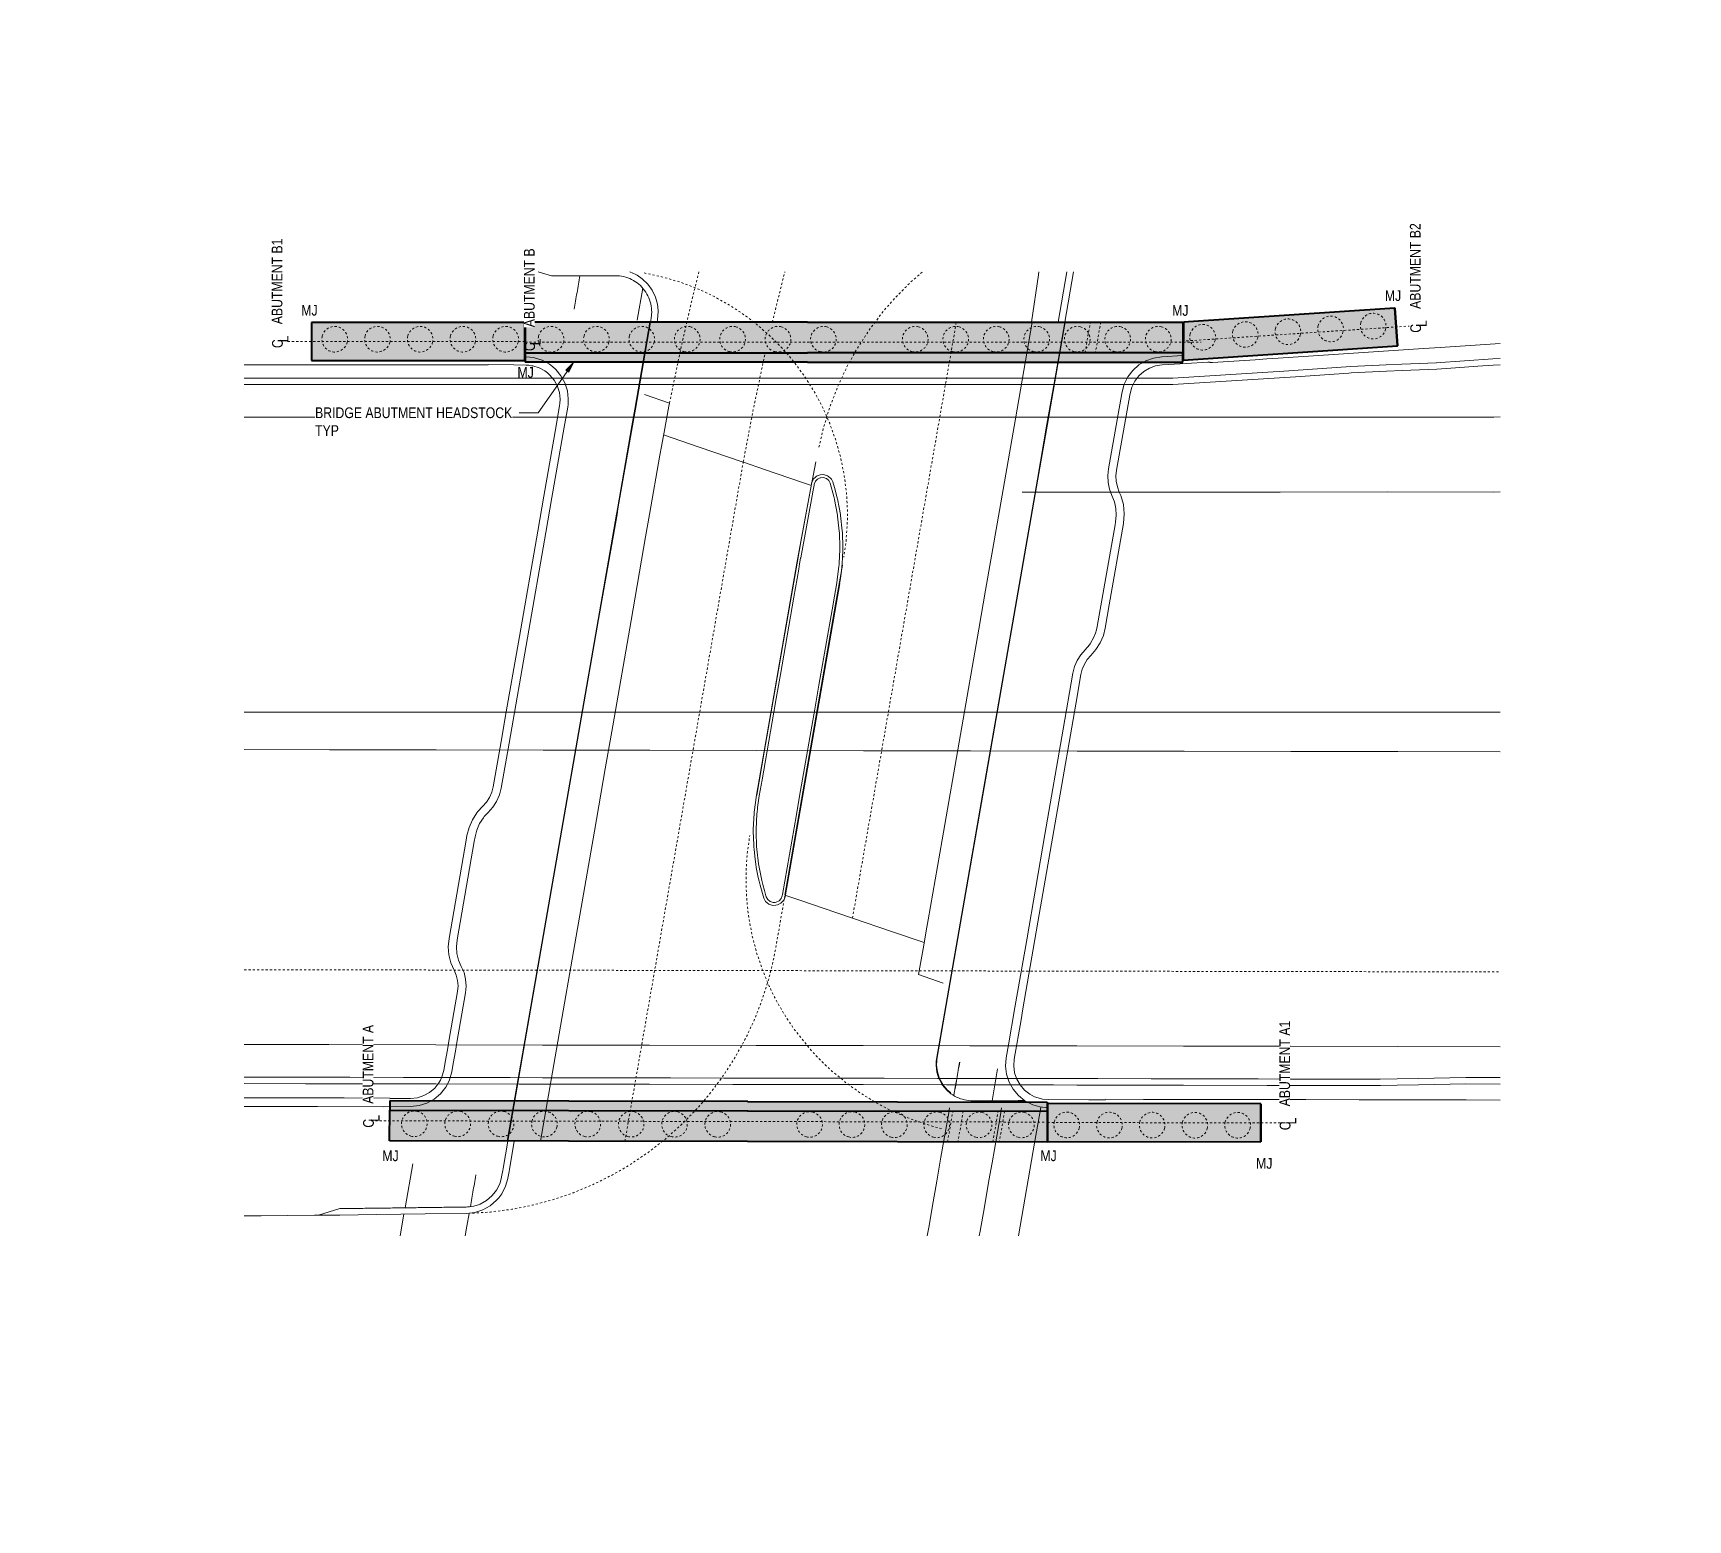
# Model space of a CAD drawing. Header units: metres. Extents: x -1160 to -900, y 3 to 560.
# Drawn here: x -1033.2 to -955.7, y 490 to 559.6 of the extents above; entities that cross this region are included whole.
import ezdxf

# ---------------------------------------------------------------- set-up
doc = ezdxf.new("R2010")
doc.units = ezdxf.units.M
for name, pattern in [('IMPORT-LNMK-LineCont _3_', [0.004, 0.001, -0.003]), ('IMPORT-LNMK-LineTurn _3_', [0.0012, 0.0006, -0.0006]), ('JacobsDash', [0.0045, 0.003, -0.0015]), ('JacobsGridLine', [0.0145, 0.01, -0.001, 0.0025, -0.001])]:
    doc.linetypes.add(name, pattern=pattern)
for name, color, linetype, lineweight in [('A-ANNO-NOTE', 7, 'Continuous', 9), ('A-GENM', 7, 'Continuous', 25), ('A-MASS', 7, 'Continuous', 40), ('G-ANNO-TEXT', 7, 'Continuous', 9), ('S-BEAM', 7, 'Continuous', 40), ('S-BEAM-HDLN', 7, 'JacobsDash', 15), ('S-FNDN-HDLN', 7, 'JacobsDash', 15), ('S-GRID', 7, 'Continuous', 9)]:
    doc.layers.add(name, color=color, linetype=linetype, lineweight=lineweight)
doc.styles.add('Arial Narrow', font='ARIALN.TTF', dxfattribs={"height": 0.5})
doc.styles.add('Arial Narrow_1', font='ARIALN.TTF', dxfattribs={"height": 0.0025})

# ---------------------------------------------------------------- blocks, each defined once
blk = doc.blocks.new('T2DPAA-T2D-C3S-RW-M2D-100010_dwg-40802999-DRG-2873031 - CONSTRUCTION SEQUENCE STAGE A2')
at = {"color": 9, "lineweight": 18, "true_color": 0xc3c3c3}
for p, q in [((9.281, -598.35), (10.303, -598.261)), ((10.607, -598.234), (12.693, -598.052)), ((55.053, -597.934), (53.538, -598.067)), ((50.265, -599.282), (50.178, -600.522)), ((58.514, -617.131), (60.893, -616.922)), ((58.593, -617.425), (60.971, -617.217)), ((27.24, -619.867), (27.325, -618.655)), ((22.499, -623.494), (24.013, -623.361)), ((28.958, -644.718), (29.368, -646.274))]:
    blk.add_line(p, q, dxfattribs=at)
at = {"color": 9, "linetype": 'IMPORT-LNMK-LineTurn _3_', "lineweight": 18, "true_color": 0xc3c3c3}
blk.add_line((55.077, -604.198), (57.501, -604.158), dxfattribs=at)
at = {"color": 9, "lineweight": 18, "true_color": 0xc3c3c3, "flags": 128}
for points in [[(46.791, -580.828), (47.457, -583.335), (47.532, -583.618), (48.502, -587.266), (48.741, -588.167), (48.816, -588.45), (49.723, -591.862)], [(44.429, -581.456), (45.324, -584.824), (46.608, -589.656), (47.892, -594.488), (49.177, -599.321), (50.461, -604.153), (51.745, -608.985), (53.029, -613.817), (53.78, -616.644), (54.314, -618.65), (55.598, -623.482), (56.882, -628.314), (58.166, -633.146), (59.451, -637.979), (59.543, -638.255)], [(45.907, -581.063), (46.355, -582.749), (46.802, -584.431), (46.997, -585.165), (47.639, -587.581), (48.086, -589.263), (48.281, -589.997), (48.923, -592.413), (49.37, -594.096), (49.565, -594.829), (50.207, -597.246), (50.654, -598.928), (50.849, -599.662), (51.492, -602.078), (51.939, -603.76), (52.134, -604.494), (52.776, -606.91), (53.223, -608.592), (53.418, -609.326), (54.06, -611.742), (54.507, -613.425), (54.702, -614.159), (55.258, -616.251), (55.344, -616.575), (55.791, -618.257), (55.986, -618.991), (56.628, -621.407), (57.066, -623.057), (57.307, -623.777), (58.101, -626.147), (58.657, -627.806), (58.897, -628.516), (59.699, -630.884), (59.736, -630.995), (60.235, -632.562), (60.456, -633.267), (60.937, -634.812)], [(46.197, -580.986), (47.015, -584.066), (47.092, -584.354), (48.299, -588.899), (48.376, -589.186), (49.584, -593.731), (49.66, -594.018), (50.868, -598.563), (50.944, -598.851), (52.152, -603.395), (52.229, -603.683), (53.436, -608.228), (53.513, -608.515), (54.721, -613.06), (54.797, -613.348), (55.548, -616.174), (56.005, -617.892), (56.081, -618.18), (56.918, -621.33), (57.288, -622.725), (57.356, -622.98), (58.855, -627.452), (58.942, -627.711), (60.02, -630.899)], [(29.397, -585.451), (30.414, -589.305), (31.69, -594.139), (32.966, -598.974), (34.241, -603.809), (35.517, -608.643), (36.793, -613.478), (38.068, -618.312), (39.344, -623.147), (40.62, -627.981), (41.895, -632.816), (43.171, -637.65), (44.393, -642.281)], [(31.092, -585.001), (31.987, -588.368), (33.271, -593.201), (34.555, -598.033), (35.84, -602.865), (37.124, -607.697), (38.408, -612.53), (39.692, -617.362), (40.443, -620.188), (40.977, -622.194), (42.261, -627.026), (43.545, -631.859), (44.829, -636.691), (46.113, -641.523), (46.188, -641.804)], [(16.06, -588.995), (17.071, -592.826), (18.347, -597.66), (19.622, -602.495), (20.898, -607.329), (22.174, -612.164), (23.449, -616.998), (24.725, -621.833), (26.001, -626.667), (27.276, -631.502), (28.552, -636.337), (29.827, -641.171), (31.056, -645.825)], [(14.131, -593.048), (13.815, -591.85), (13.258, -589.74)], [(15.387, -596.22), (14.845, -594.164), (14.207, -591.747), (13.65, -589.636)], [(14.293, -589.465), (15.025, -592.241), (15.303, -593.292), (16.301, -597.076), (16.578, -598.127), (17.576, -601.91), (17.854, -602.961), (18.852, -606.745), (19.129, -607.796), (20.128, -611.579), (20.405, -612.631), (21.403, -616.414), (21.681, -617.465), (22.679, -621.249), (22.956, -622.3), (23.955, -626.083), (24.232, -627.134), (25.23, -630.918), (25.508, -631.969), (26.506, -635.752), (26.783, -636.803), (27.782, -640.587), (27.857, -640.871)], [(14.583, -589.388), (15.207, -591.754), (15.593, -593.216), (15.845, -594.171), (16.482, -596.588), (16.868, -598.05), (17.12, -599.006), (17.758, -601.423), (18.144, -602.885), (18.396, -603.84), (19.034, -606.257), (19.42, -607.719), (19.672, -608.675), (20.309, -611.092), (20.695, -612.554), (20.947, -613.509), (21.585, -615.927), (21.971, -617.389), (22.223, -618.344), (22.861, -620.761), (23.246, -622.223), (23.499, -623.178), (24.136, -625.596), (24.522, -627.058), (24.774, -628.013), (25.412, -630.43), (25.798, -631.892), (26.05, -632.847), (26.688, -635.265), (27.073, -636.727), (27.325, -637.682), (27.963, -640.099), (28.147, -640.795), (28.363, -641.558), (28.633, -642.508), (29.251, -644.641)], [(9.233, -594.404), (9.185, -594.23), (8.521, -591.82), (8.313, -591.054)], [(15.366, -596.224), (15.623, -597.17), (15.735, -597.464), (15.903, -597.73), (16.12, -597.957), (16.378, -598.137), (16.666, -598.262), (16.797, -598.298), (16.974, -598.328), (17.288, -598.332), (17.673, -598.298), (18.261, -598.247), (18.67, -598.211), (21.023, -598.006), (21.275, -597.962), (21.516, -597.878), (21.74, -597.755), (21.94, -597.596), (22.237, -597.361), (22.569, -597.177), (22.927, -597.051), (23.313, -596.983), (27.968, -596.577), (28.194, -596.557), (28.583, -596.555), (28.968, -596.615), (29.338, -596.735), (29.408, -596.766), (29.685, -596.914), (29.922, -597.036), (30.175, -597.119), (30.439, -597.16), (30.706, -597.158), (32.843, -596.972), (34.246, -596.849), (37.824, -596.536), (42.805, -596.101), (44.464, -595.956), (47.786, -595.665), (48.744, -595.581), (48.84, -595.57), (49.049, -595.525), (49.338, -595.411), (49.578, -595.261), (49.599, -595.245), (49.824, -595.032), (50.005, -594.779), (50.078, -594.636), (50.133, -594.497), (50.206, -594.196), (50.22, -593.886), (50.217, -593.847), (50.199, -593.697), (50.174, -593.579), (50.034, -593.013), (49.745, -591.85)], [(15.066, -596.577), (14.917, -596.027), (14.131, -593.048)], [(54.536, -593.003), (54.518, -593.648), (54.582, -593.886), (54.823, -594.792), (54.849, -594.889), (54.875, -594.985), (54.901, -595.082), (54.926, -595.179), (54.952, -595.275), (54.978, -595.372), (55.004, -595.469), (55.029, -595.565), (55.055, -595.662), (55.081, -595.758), (55.107, -595.855), (55.133, -595.952), (55.158, -596.048), (55.184, -596.145), (55.21, -596.242), (55.236, -596.338), (55.261, -596.435), (55.287, -596.531), (55.289, -596.54), (55.311, -596.629), (55.328, -596.727), (55.34, -596.826), (55.346, -596.926), (55.346, -597.026), (55.34, -597.126), (55.329, -597.225), (55.311, -597.324), (55.288, -597.421), (55.268, -597.491), (55.259, -597.517), (55.225, -597.611), (55.185, -597.702), (55.14, -597.791), (55.089, -597.878), (55.034, -597.961), (54.974, -598.041), (54.909, -598.117), (54.863, -598.166), (54.84, -598.189), (54.767, -598.257), (54.689, -598.321), (54.609, -598.38), (54.525, -598.434), (54.438, -598.483), (54.348, -598.527), (54.255, -598.565), (54.161, -598.598), (54.086, -598.62)], [(14.917, -596.027), (15.255, -597.27), (15.394, -597.635), (15.602, -597.965), (15.872, -598.247), (16.192, -598.47), (16.55, -598.626), (16.712, -598.67), (16.931, -598.707), (17.321, -598.712), (17.707, -598.678), (18.294, -598.627), (18.703, -598.591), (21.056, -598.386), (21.37, -598.332), (21.671, -598.226), (21.951, -598.073), (22.201, -597.875), (22.449, -597.678), (22.726, -597.525), (23.024, -597.42), (23.346, -597.363), (28.001, -596.957), (28.227, -596.937), (28.555, -596.935), (28.879, -596.986), (29.191, -597.088), (29.25, -597.113), (29.483, -597.238), (29.775, -597.389), (30.087, -597.49), (30.411, -597.541), (30.739, -597.539), (32.876, -597.352), (37.857, -596.916), (42.838, -596.481), (44.498, -596.336), (47.819, -596.045), (48.778, -595.962), (48.895, -595.948), (49.154, -595.892), (49.511, -595.751), (49.834, -595.546), (50.112, -595.282), (50.335, -594.97), (50.426, -594.793), (50.494, -594.622), (50.584, -594.249), (50.601, -593.866), (50.598, -593.818), (50.545, -593.487), (50.534, -593.446)], [(9.228, -594.405), (9.495, -595.369), (9.955, -597.019), (10.571, -599.222), (11.089, -601.072), (11.232, -601.44), (11.418, -601.737), (11.445, -601.773), (11.72, -602.057), (12.045, -602.282), (12.191, -602.355), (12.408, -602.439), (12.794, -602.521), (13.166, -602.527), (13.189, -602.525), (13.496, -602.499), (13.595, -602.49), (14.938, -602.372)], [(9.231, -594.405), (9.784, -595.289), (9.992, -596.033)], [(54.862, -594.939), (54.763, -594.948), (54.663, -594.957), (54.564, -594.966), (54.464, -594.974), (54.364, -594.983), (54.265, -594.992), (54.165, -595), (54.066, -595.009), (53.966, -595.018), (53.866, -595.027), (53.767, -595.035), (53.667, -595.044), (53.567, -595.053), (53.468, -595.061), (53.368, -595.07), (53.277, -595.078)], [(11.507, -601.317), (11.463, -601.227), (11.425, -601.135), (11.392, -601.041), (11.378, -600.991), (11.365, -600.944), (11.338, -600.848), (11.311, -600.752), (11.284, -600.656), (11.257, -600.559), (11.23, -600.463), (11.203, -600.367), (11.176, -600.27), (11.149, -600.174), (11.122, -600.078), (11.095, -599.981), (11.068, -599.885), (11.042, -599.789), (11.015, -599.692), (10.988, -599.596), (10.961, -599.5), (10.934, -599.404), (10.907, -599.307), (10.88, -599.211), (10.853, -599.115), (10.826, -599.018), (10.799, -598.922), (10.772, -598.826), (10.745, -598.729), (10.718, -598.633), (10.691, -598.537), (10.664, -598.441), (10.637, -598.344), (10.611, -598.248), (10.584, -598.152), (10.557, -598.055), (10.53, -597.959), (10.503, -597.863), (10.476, -597.766), (10.449, -597.67), (10.422, -597.574), (10.395, -597.477), (10.368, -597.381), (10.341, -597.285), (10.314, -597.189), (10.287, -597.092), (10.26, -596.996), (10.244, -596.938), (10.233, -596.9), (10.207, -596.803), (10.18, -596.707), (10.153, -596.611), (10.126, -596.514), (10.099, -596.418), (10.072, -596.322), (10.045, -596.225), (10.019, -596.129), (9.992, -596.033), (9.965, -595.936), (9.951, -595.886)], [(55.638, -597.149), (55.588, -597.459), (55.572, -597.519), (55.473, -597.794), (55.301, -598.103), (55.077, -598.376), (54.807, -598.607), (54.502, -598.786), (54.232, -598.891), (54.17, -598.909), (53.821, -598.97), (53.691, -598.982)], [(54.086, -598.62), (53.795, -598.672), (53.613, -598.688)], [(14.854, -602.053), (19.607, -601.638), (24.588, -601.202), (29.569, -600.766), (34.55, -600.33), (39.531, -599.894), (44.512, -599.459), (44.769, -599.436), (48.696, -599.093), (49.493, -599.023), (53.606, -598.663)], [(14.86, -602.078), (19.61, -601.663), (24.591, -601.227), (29.571, -600.791), (34.552, -600.355), (39.533, -599.919), (44.514, -599.484), (44.771, -599.461), (48.698, -599.118), (49.495, -599.048), (53.613, -598.688)], [(15.249, -603.55), (19.96, -603.138), (24.941, -602.702), (29.922, -602.266), (32.863, -602.009), (34.903, -601.83), (39.884, -601.394), (43.839, -601.048), (44.896, -600.956), (47.711, -600.71), (48.125, -600.675), (48.803, -600.621), (50.034, -600.532), (50.178, -600.522)], [(48.667, -600.631), (48.543, -602.396), (48.391, -604.566), (48.391, -604.567), (48.391, -604.575), (48.318, -605.619), (48.187, -607.483), (48.156, -607.93)], [(10.063, -601.293), (10.52, -601.253), (11.125, -601.2)], [(11.44, -601.173), (11.54, -601.164), (11.639, -601.155), (11.739, -601.147), (11.838, -601.138), (11.938, -601.129), (12.038, -601.12), (12.137, -601.112), (12.237, -601.103), (12.336, -601.094), (12.436, -601.086), (12.536, -601.077), (12.635, -601.068), (12.735, -601.059), (12.835, -601.051), (12.934, -601.042), (12.954, -601.04)], [(11.508, -601.317), (11.658, -601.557), (11.681, -601.587), (11.914, -601.828), (12.19, -602.02), (12.315, -602.082), (12.499, -602.153), (12.827, -602.223), (13.143, -602.228), (13.163, -602.227), (13.47, -602.2), (13.568, -602.191), (14.86, -602.078)], [(33.49, -609.181), (35.53, -609.003), (40.511, -608.567), (44.467, -608.221), (45.49, -608.134), (48.218, -607.925), (48.619, -607.897), (49.276, -607.853)], [(29.254, -611.541), (29.307, -611.537), (29.314, -611.536), (33.103, -611.205), (33.11, -611.204), (34.235, -611.106), (38.084, -610.769), (39.216, -610.67), (43.058, -610.334), (43.065, -610.333), (43.067, -610.333), (44.056, -610.247), (44.195, -610.233), (44.836, -610.147), (44.903, -610.136), (44.951, -610.127), (44.98, -610.122), (45.605, -609.986), (45.696, -609.963), (46.36, -609.764), (46.426, -609.741), (47.094, -609.483), (47.137, -609.464), (47.803, -609.144), (47.824, -609.133), (47.93, -609.077), (48.484, -608.75), (48.587, -608.655), (48.589, -608.651), (48.649, -608.528), (48.651, -608.52), (48.661, -608.382), (48.66, -608.376), (48.617, -608.243), (48.615, -608.238), (48.524, -608.129), (48.522, -608.127), (48.396, -608.059), (48.395, -608.058), (48.255, -608.041), (48.203, -608.045), (47.884, -608.067), (47.875, -608.068), (44.753, -608.315), (44.748, -608.315), (44.477, -608.339), (44.221, -608.361), (42.902, -608.476), (39.24, -608.797), (37.928, -608.912), (37.921, -608.912), (37.914, -608.913), (34.259, -609.233), (33.501, -609.299), (32.948, -609.363), (32.899, -609.37), (32.709, -609.401), (32.67, -609.407), (31.928, -609.566), (31.851, -609.585), (31.163, -609.793), (31.051, -609.832), (30.419, -610.082), (30.274, -610.146), (29.7, -610.43), (29.527, -610.525), (29.279, -610.668), (29.055, -610.807), (29.012, -610.834), (28.907, -610.935), (28.849, -611.059), (28.847, -611.067), (28.839, -611.212), (28.866, -611.307), (28.886, -611.349), (28.981, -611.459), (29.11, -611.527), (29.254, -611.541)], [(29.319, -611.654), (33.113, -611.322), (38.094, -610.887), (43.075, -610.451), (44.926, -610.289)], [(28.838, -618.522), (28.95, -616.919), (29.085, -614.987), (29.187, -613.535), (29.26, -612.488), (29.319, -611.654)], [(58.196, -615.913), (60.416, -615.665), (60.555, -615.649)], [(27.325, -618.655), (28.725, -618.532), (29.39, -618.474), (29.911, -618.428), (33.706, -618.096), (38.687, -617.661), (43.668, -617.225), (45.518, -617.063), (48.649, -616.789), (53.63, -616.353), (58.2, -615.954)], [(23.709, -620.477), (26.255, -620.254), (31.236, -619.818), (36.217, -619.383), (41.198, -618.947), (46.179, -618.511), (51.16, -618.075), (53.76, -617.848), (56.141, -617.639), (58.593, -617.425)], [(23.711, -620.502), (26.257, -620.279), (31.238, -619.843), (36.219, -619.407), (41.2, -618.972), (46.181, -618.536), (51.162, -618.1), (53.763, -617.873), (56.143, -617.664), (58.599, -617.449)], [(50.398, -617.543), (50.931, -619.549), (52.215, -624.381), (53.499, -629.213), (54.784, -634.045), (56.068, -638.878), (56.143, -639.158)], [(23.705, -620.478), (23.623, -620.49), (23.441, -620.532), (23.137, -620.652), (22.861, -620.829), (22.855, -620.834), (22.624, -621.055), (22.435, -621.322), (22.346, -621.503), (22.329, -621.547)], [(23.708, -620.503), (23.627, -620.515), (23.448, -620.556), (23.148, -620.675), (22.877, -620.849), (22.871, -620.853), (22.643, -621.071), (22.457, -621.335), (22.369, -621.513), (22.357, -621.544)], [(58.503, -623.173), (58.19, -622.225), (58.037, -621.877), (57.82, -621.563), (57.548, -621.297), (57.23, -621.087), (56.879, -620.941), (56.506, -620.864), (56.125, -620.86), (56.047, -620.866), (54.798, -620.97), (52.487, -621.163), (52.171, -621.214), (51.866, -621.313), (51.58, -621.457), (51.32, -621.643), (51.062, -621.828), (50.778, -621.971), (50.476, -622.07), (50.162, -622.122), (50.036, -622.133), (45.213, -622.555), (45.055, -622.563), (44.902, -622.558), (44.694, -622.533), (44.345, -622.438), (44.297, -622.42), (44.018, -622.282), (43.739, -622.144), (43.441, -622.052), (43.133, -622.006), (42.821, -622.01), (40.166, -622.245), (35.186, -622.685), (30.205, -623.126), (26.999, -623.41), (25.225, -623.567), (24.616, -623.621), (24.237, -623.692), (23.879, -623.834), (23.556, -624.043), (23.278, -624.309), (23.056, -624.624), (22.9, -624.976), (22.814, -625.351), (22.809, -625.395), (22.801, -625.736), (22.863, -626.116)], [(15.616, -622.189), (16.094, -622.147), (16.962, -622.071), (18.203, -621.962), (19.331, -621.864), (20.307, -621.778), (21.437, -621.679), (21.68, -621.658)], [(22.326, -621.551), (22.293, -621.646), (22.265, -621.742), (22.243, -621.839), (22.227, -621.938), (22.216, -622.037), (22.212, -622.137), (22.213, -622.237), (22.22, -622.337), (22.233, -622.436), (22.252, -622.534), (22.265, -622.59), (22.276, -622.631), (22.301, -622.728), (22.326, -622.825), (22.351, -622.922), (22.376, -623.019), (22.401, -623.115), (22.426, -623.212), (22.451, -623.309), (22.476, -623.406), (22.501, -623.503), (22.526, -623.6), (22.551, -623.696), (22.576, -623.793), (22.601, -623.89), (22.626, -623.987), (22.651, -624.084), (22.676, -624.181), (22.701, -624.277), (22.726, -624.374), (22.751, -624.471), (22.776, -624.568), (22.801, -624.665), (22.806, -624.686), (22.889, -625.009)], [(22.275, -621.707), (22.374, -621.698), (22.474, -621.689), (22.574, -621.68), (22.673, -621.672), (22.773, -621.663), (22.872, -621.654), (22.972, -621.646), (23.072, -621.637), (23.171, -621.628), (23.271, -621.619), (23.371, -621.611), (23.47, -621.602), (23.57, -621.593), (23.669, -621.585), (23.769, -621.576), (23.856, -621.568)], [(22.303, -621.699), (22.374, -621.693), (22.41, -621.69), (22.474, -621.684), (22.573, -621.675), (22.673, -621.667), (22.772, -621.658), (22.872, -621.649), (22.972, -621.641), (23.071, -621.632), (23.171, -621.623), (23.27, -621.614), (23.37, -621.606), (23.47, -621.597), (23.569, -621.588), (23.669, -621.58), (23.769, -621.571), (23.855, -621.563)], [(58.535, -624.483), (58.501, -624.381), (58.183, -623.42), (57.828, -622.345), (57.704, -622.063), (57.528, -621.809), (57.308, -621.594), (57.051, -621.424), (56.767, -621.306), (56.465, -621.244), (56.157, -621.24), (56.079, -621.246), (52.518, -621.543), (52.26, -621.585), (52.011, -621.665), (51.778, -621.783), (51.565, -621.935), (51.429, -622.041), (51.048, -622.269), (50.632, -622.424), (50.196, -622.502), (46.337, -622.84), (45.246, -622.935), (44.876, -622.939), (44.509, -622.884), (44.155, -622.774), (43.823, -622.61), (43.597, -622.499), (43.356, -622.424), (43.107, -622.387), (42.855, -622.39), (41.449, -622.514), (36.468, -622.955), (31.488, -623.396), (27.033, -623.79), (26.507, -623.837), (24.649, -624.001), (24.338, -624.06), (24.045, -624.178), (23.78, -624.351), (23.554, -624.573), (23.376, -624.834), (23.253, -625.126), (23.197, -625.364), (23.188, -625.435), (23.185, -625.752), (23.228, -626.02), (23.715, -627.863), (23.913, -628.616)], [(16.242, -624.543), (16.461, -624.524), (17.62, -624.423), (18.865, -624.314), (19.696, -624.241), (20.965, -624.13), (22.057, -624.034), (22.301, -624.013)], [(22.499, -623.494), (22.83, -624.68), (22.906, -624.971)], [(58.512, -624.493), (58.547, -624.597), (59.182, -626.494), (59.357, -627.015), (59.525, -627.515), (60.355, -629.97), (60.958, -631.751), (61.709, -633.969), (61.962, -634.716), (62.561, -636.488), (62.861, -637.373)], [(16.711, -626.309), (21.183, -625.918), (22.778, -625.778)], [(28.645, -646.466), (28.239, -644.927), (27.601, -642.51), (27.51, -642.165), (26.963, -640.092), (26.326, -637.675), (26.235, -637.33), (25.688, -635.258), (25.05, -632.84), (24.959, -632.495), (24.412, -630.423), (24.386, -630.322), (23.934, -628.611)], [(60.022, -630.904), (60.521, -632.471), (60.743, -633.176), (61.223, -634.723)], [(60.94, -634.811), (61.222, -635.647), (61.561, -636.646), (61.791, -637.326), (61.893, -637.63)], [(61.224, -634.715), (62.075, -637.23), (62.184, -637.553)], [(27.858, -640.877), (28.074, -641.639), (28.345, -642.59), (28.963, -644.724)], [(29.248, -644.641), (29.319, -644.913), (29.658, -646.197)]]:
    blk.add_lwpolyline(points, dxfattribs=at)
at = {"color": 9, "linetype": 'IMPORT-LNMK-LineCont _3_', "lineweight": 18, "true_color": 0xc3c3c3, "flags": 128}
for points in [[(19.443, -588.097), (20.455, -591.933), (21.731, -596.767), (23.007, -601.602), (24.282, -606.436), (25.558, -611.271), (26.833, -616.105), (28.109, -620.94), (29.385, -625.775), (30.66, -630.609), (31.936, -635.444), (33.212, -640.278), (34.438, -644.927)], [(16.258, -607.376), (20.3, -607.023), (25.281, -606.587), (30.262, -606.151), (33.203, -605.894), (35.243, -605.715), (40.224, -605.28), (44.179, -604.934), (45.218, -604.843), (47.985, -604.601), (48.391, -604.566)], [(29.085, -614.987), (29.606, -614.942), (33.401, -614.61), (38.382, -614.174), (43.363, -613.738), (45.213, -613.576), (48.344, -613.302), (53.325, -612.867), (57.289, -612.52)]]:
    blk.add_lwpolyline(points, dxfattribs=at)
at = {"color": 9, "linetype": 'IMPORT-LNMK-LineTurn _3_', "lineweight": 18, "true_color": 0xc3c3c3, "flags": 128}
for points in [[(55.759, -597.812), (55.8, -598.644), (55.782, -599.477), (55.702, -600.306), (55.664, -600.57), (55.563, -601.128), (55.365, -601.937), (55.109, -602.73), (54.877, -603.318), (54.796, -603.502), (54.428, -604.249), (54.007, -604.968), (53.735, -605.377), (53.535, -605.655), (53.014, -606.305), (52.448, -606.916), (51.911, -607.422), (51.839, -607.485), (51.431, -607.823), (51.191, -608.008), (50.506, -608.482), (49.788, -608.906), (49.042, -609.277), (48.986, -609.302), (48.271, -609.593), (48.027, -609.679), (47.548, -609.832), (47.005, -609.977), (46.81, -610.023), (46.061, -610.164), (45.304, -610.256)], [(50.178, -600.522), (52.674, -600.383), (53.102, -600.364), (55.173, -600.294), (56.469, -600.275)], [(11.171, -601.348), (11.443, -602.148), (11.822, -603.073), (11.903, -603.252), (12.261, -603.971), (12.76, -604.838), (13.315, -605.67), (13.924, -606.462), (14.585, -607.213), (14.875, -607.513), (15.294, -607.918), (16.049, -608.573), (16.845, -609.178), (17.681, -609.727), (18.55, -610.22), (19.019, -610.455), (19.234, -610.556), (19.451, -610.654), (20.379, -611.027), (21.329, -611.337), (21.4, -611.358), (22.298, -611.584), (22.462, -611.618), (23.282, -611.765), (23.54, -611.801), (24.275, -611.88), (25.035, -611.923), (25.273, -611.929), (26.035, -611.921), (26.273, -611.911), (26.814, -611.874), (28.798, -611.7), (29.241, -611.661)], [(48.41, -604.565), (50.903, -604.384), (53.4, -604.255), (53.595, -604.247)], [(49.975, -607.809), (50.974, -607.781), (51.973, -607.823), (52.967, -607.933), (53.951, -608.111), (54.92, -608.356), (55.87, -608.668), (56.796, -609.045), (57.164, -609.216), (57.694, -609.484), (58.559, -609.985), (59.156, -610.387)], [(20.637, -621.549), (20.635, -621.146), (20.649, -620.716), (20.718, -619.885), (20.845, -619.062), (21.029, -618.249), (21.269, -617.451), (21.564, -616.672), (21.912, -615.915), (22.078, -615.596), (22.311, -615.184), (22.471, -614.922), (22.761, -614.482), (23.258, -613.814), (23.343, -613.708), (23.8, -613.181), (24.385, -612.588), (24.669, -612.327), (24.995, -612.048), (25.009, -612.036), (25.671, -611.529), (26.365, -611.07), (27.091, -610.659), (27.144, -610.632), (27.842, -610.3), (28.291, -610.116), (28.617, -609.994), (29.343, -609.762), (30.082, -609.577), (30.639, -609.469), (30.832, -609.438), (31.589, -609.348)]]:
    blk.add_lwpolyline(points, dxfattribs=at)
blk = doc.blocks.new('T2DPAA-T2D-PWC-RW-M2D-100010_RoadDesign_rvt-2-DRG-2873031 - CONSTRUCTION SEQUENCE STAGE A2')
at = {"color": 254, "lineweight": 18, "true_color": 0xe3e3e3, "rotation": 75.11694444444437}
blk.add_blockref('T2DPAA-T2D-C3S-RW-M2D-100010_dwg-40802999-DRG-2873031 - CONSTRUCTION SEQUENCE STAGE A2', (-1722.337, 648.01), dxfattribs=at)
blk = doc.blocks.new('20_SFR_WSC_ShotcreteWall_Flat_Datum - FlatWall_PileSize_1200-9242313-DRG-2873031 - CONSTRUCTION SEQUENCE STAGE A2')
at = {"layer": 'A-GENM', "true_color": 0x285a32}
blk.add_hatch(color=109, dxfattribs=at).paths.add_polyline_path([(2.614, -1.2), (2.616, -1.2), (2.614, -1.198)])
blk = doc.blocks.new('Mass 1 - Mass 1-5299959-DRG-2873031 - CONSTRUCTION SEQUENCE STAGE A2')
at = {"layer": 'A-MASS', "color": 252, "lineweight": 13, "true_color": 0x888888}
for p, q in [((228.362, 1222.789), (229.384, 1222.876)), ((229.384, 1222.876), (229.398, 1222.877)), ((229.398, 1222.877), (232.112, 1223.085)), ((232.112, 1223.085), (232.16, 1223.088)), ((232.16, 1223.088), (232.307, 1223.071)), ((232.307, 1223.071), (232.354, 1223.055)), ((232.354, 1223.055), (232.484, 1222.985)), ((232.484, 1222.985), (232.51, 1222.963)), ((232.51, 1222.963), (232.555, 1222.922)), ((232.555, 1222.922), (232.619, 1222.834)), ((217.381, 1221.828), (228.362, 1222.789)), ((232.47, 1222.14), (232.382, 1222.085)), ((232.575, 1222.237), (232.47, 1222.14)), ((232.59, 1222.258), (232.575, 1222.237)), ((232.606, 1222.28), (232.59, 1222.258)), ((232.668, 1222.409), (232.606, 1222.28)), ((232.619, 1222.834), (232.641, 1222.795)), ((232.641, 1222.795), (232.685, 1222.657)), ((232.682, 1222.46), (232.668, 1222.409)), ((232.692, 1222.605), (232.682, 1222.46)), ((232.685, 1222.657), (232.692, 1222.605)), ((214.898, 1221.287), (215.015, 1221.327)), ((215.015, 1221.327), (215.116, 1221.361)), ((215.116, 1221.361), (215.708, 1221.537)), ((215.708, 1221.537), (215.794, 1221.559)), ((215.794, 1221.559), (216.537, 1221.718)), ((216.537, 1221.718), (216.587, 1221.726)), ((216.587, 1221.726), (217.381, 1221.828)), ((231.038, 1221.384), (230.369, 1221.125)), ((231.087, 1221.406), (231.038, 1221.384)), ((231.395, 1221.546), (231.087, 1221.406)), ((231.759, 1221.728), (231.395, 1221.546)), ((231.784, 1221.742), (231.759, 1221.728)), ((232.201, 1221.975), (231.784, 1221.742)), ((232.382, 1222.085), (232.201, 1221.975)), ((212.817, 1220.262), (213.352, 1220.584)), ((227.964, 1220.612), (213.137, 1219.315)), ((213.137, 1219.311), (227.964, 1220.609)), ((213.352, 1220.584), (213.532, 1220.682)), ((213.532, 1220.682), (213.681, 1220.761)), ((213.681, 1220.761), (214.11, 1220.968)), ((214.11, 1220.968), (214.261, 1221.035)), ((214.261, 1221.035), (214.476, 1221.126)), ((214.476, 1221.126), (214.898, 1221.287)), ((228.106, 1220.626), (227.964, 1220.612)), ((228.545, 1220.68), (228.106, 1220.626)), ((228.753, 1220.713), (228.545, 1220.68)), ((228.873, 1220.734), (228.753, 1220.713)), ((229.49, 1220.865), (228.873, 1220.734)), ((229.533, 1220.876), (229.49, 1220.865)), ((229.553, 1220.881), (229.533, 1220.876)), ((229.629, 1220.901), (229.553, 1220.881)), ((230.294, 1221.1), (229.629, 1220.901)), ((230.369, 1221.125), (230.294, 1221.1)), ((212.597, 1219.768), (212.606, 1219.96)), ((212.606, 1219.96), (212.689, 1220.14)), ((212.689, 1220.14), (212.817, 1220.262)), ((212.638, 1219.629), (212.597, 1219.768)), ((212.673, 1219.56), (212.638, 1219.629)), ((212.789, 1219.424), (212.673, 1219.56)), ((212.965, 1219.333), (212.789, 1219.424)), ((213.137, 1219.315), (212.965, 1219.333))]:
    blk.add_line(p, q, dxfattribs=at)
blk = doc.blocks.new('01_SFO_FRP_Pile_CastInPlace_CS_BR08 - CAST-IN-PLACE PILE - 1200-8661432-DRG-2873031 - CONSTRUCTION SEQUENCE STAGE A2')
at = {"layer": 'S-FNDN-HDLN'}
for start, end in [(90, 270), (270, 90)]:
    blk.add_arc((0, 0), 0.6, start, end, dxfattribs=at)
blk = doc.blocks.new('01_SFO_FRP_Pile_CastInPlace_CS_BR08 - CAST-IN-PLACE PILE - 1200-9305895-DRG-2873031 - CONSTRUCTION SEQUENCE STAGE A2')
at = {"layer": 'S-FNDN-HDLN'}
for start, end in [(90, 270), (270, 90)]:
    blk.add_arc((0, 0), 0.6, start, end, dxfattribs=at)
blk = doc.blocks.new('01_SFO_FRP_Pile_CastInPlace_CS_BR08 - CAST-IN-PLACE PILE - 1200-9305886-DRG-2873031 - CONSTRUCTION SEQUENCE STAGE A2')
at = {"layer": 'S-FNDN-HDLN'}
for start, end in [(90, 270), (270, 90)]:
    blk.add_arc((0, 0), 0.6, start, end, dxfattribs=at)
blk = doc.blocks.new('01_SFO_FRP_Pile_CastInPlace_CS_BR08 - CAST-IN-PLACE PILE - 1200-8642320-DRG-2873031 - CONSTRUCTION SEQUENCE STAGE A2')
at = {"layer": 'S-FNDN-HDLN'}
for start, end in [(90, 270), (270, 90)]:
    blk.add_arc((0, 0), 0.6, start, end, dxfattribs=at)
blk = doc.blocks.new('01_SFO_FRP_Pile_CastInPlace_CS_BR08 - CAST-IN-PLACE PILE - 1200-8642087-DRG-2873031 - CONSTRUCTION SEQUENCE STAGE A2')
at = {"layer": 'S-FNDN-HDLN'}
for start, end in [(90, 270), (270, 90)]:
    blk.add_arc((0, 0), 0.6, start, end, dxfattribs=at)
blk = doc.blocks.new('01_SFO_FRP_Pile_CastInPlace_CS_BR08 - CAST-IN-PLACE PILE - 1200-8642141-DRG-2873031 - CONSTRUCTION SEQUENCE STAGE A2')
at = {"layer": 'S-FNDN-HDLN'}
for start, end in [(90, 270), (270, 90)]:
    blk.add_arc((0, 0), 0.6, start, end, dxfattribs=at)
blk = doc.blocks.new('01_SFO_FRP_Pile_CastInPlace_CS_BR08 - CAST-IN-PLACE PILE - 1200-8642185-DRG-2873031 - CONSTRUCTION SEQUENCE STAGE A2')
at = {"layer": 'S-FNDN-HDLN'}
for start, end in [(90, 270), (270, 90)]:
    blk.add_arc((0, 0), 0.6, start, end, dxfattribs=at)
blk = doc.blocks.new('01_SFO_FRP_Pile_CastInPlace_CS_BR08 - CAST-IN-PLACE PILE - 1200-8642223-DRG-2873031 - CONSTRUCTION SEQUENCE STAGE A2')
at = {"layer": 'S-FNDN-HDLN'}
for start, end in [(90, 270), (270, 90)]:
    blk.add_arc((0, 0), 0.6, start, end, dxfattribs=at)
blk = doc.blocks.new('01_SFO_FRP_Pile_CastInPlace_CS_BR08 - CAST-IN-PLACE PILE - 1200-8642276-DRG-2873031 - CONSTRUCTION SEQUENCE STAGE A2')
at = {"layer": 'S-FNDN-HDLN'}
for start, end in [(90, 270), (270, 90)]:
    blk.add_arc((0, 0), 0.6, start, end, dxfattribs=at)
blk = doc.blocks.new('01_SFO_FRP_Pile_CastInPlace_CS_BR08 - CAST-IN-PLACE PILE - 1200-8660960-DRG-2873031 - CONSTRUCTION SEQUENCE STAGE A2')
at = {"layer": 'S-FNDN-HDLN'}
for start, end in [(90, 270), (270, 90)]:
    blk.add_arc((0, 0), 0.6, start, end, dxfattribs=at)
blk = doc.blocks.new('01_SFO_FRP_Pile_CastInPlace_CS_BR08 - CAST-IN-PLACE PILE - 1200-8660993-DRG-2873031 - CONSTRUCTION SEQUENCE STAGE A2')
at = {"layer": 'S-FNDN-HDLN'}
for start, end in [(90, 270), (270, 90)]:
    blk.add_arc((0, 0), 0.6, start, end, dxfattribs=at)
blk = doc.blocks.new('01_SFO_FRP_Pile_CastInPlace_CS_BR08 - CAST-IN-PLACE PILE - 1200-8661090-DRG-2873031 - CONSTRUCTION SEQUENCE STAGE A2')
at = {"layer": 'S-FNDN-HDLN'}
for start, end in [(90, 270), (270, 90)]:
    blk.add_arc((0, 0), 0.6, start, end, dxfattribs=at)
blk = doc.blocks.new('01_SFO_FRP_Pile_CastInPlace_CS_BR08 - CAST-IN-PLACE PILE - 1200-8660909-DRG-2873031 - CONSTRUCTION SEQUENCE STAGE A2')
at = {"layer": 'S-FNDN-HDLN'}
for start, end in [(90, 270), (270, 90)]:
    blk.add_arc((0, 0), 0.6, start, end, dxfattribs=at)
blk = doc.blocks.new('01_SFO_FRP_Pile_CastInPlace_CS_BR08 - CAST-IN-PLACE PILE - 1200-8660884-DRG-2873031 - CONSTRUCTION SEQUENCE STAGE A2')
at = {"layer": 'S-FNDN-HDLN'}
for start, end in [(90, 270), (270, 90)]:
    blk.add_arc((0, 0), 0.6, start, end, dxfattribs=at)
blk = doc.blocks.new('01_SFO_FRP_Pile_CastInPlace_CS_BR08 - CAST-IN-PLACE PILE - 1200-8661059-DRG-2873031 - CONSTRUCTION SEQUENCE STAGE A2')
at = {"layer": 'S-FNDN-HDLN'}
for start, end in [(90, 270), (270, 90)]:
    blk.add_arc((0, 0), 0.6, start, end, dxfattribs=at)
blk = doc.blocks.new('01_SFO_FRP_Pile_CastInPlace_CS_BR08 - CAST-IN-PLACE PILE - 1200-8661047-DRG-2873031 - CONSTRUCTION SEQUENCE STAGE A2')
at = {"layer": 'S-FNDN-HDLN'}
for start, end in [(90, 270), (270, 90)]:
    blk.add_arc((0, 0), 0.6, start, end, dxfattribs=at)
blk = doc.blocks.new('01_SFO_FRP_Pile_CastInPlace_CS_BR08 - CAST-IN-PLACE PILE - 1200-8661394-DRG-2873031 - CONSTRUCTION SEQUENCE STAGE A2')
at = {"layer": 'S-FNDN-HDLN'}
for start, end in [(90, 270), (270, 90)]:
    blk.add_arc((0, 0), 0.6, start, end, dxfattribs=at)
blk = doc.blocks.new('01_SFO_FRP_Pile_CastInPlace_CS_BR08 - CAST-IN-PLACE PILE - 1200-8661025-DRG-2873031 - CONSTRUCTION SEQUENCE STAGE A2')
at = {"layer": 'S-FNDN-HDLN'}
for start, end in [(90, 270), (270, 90)]:
    blk.add_arc((0, 0), 0.6, start, end, dxfattribs=at)
blk = doc.blocks.new('03_SFR_ACS_Abutment_BR08_Retaining wall CS - ABUTMENT EAST_BR8_1-7988247-DRG-2873031 - CONSTRUCTION SEQUENCE STAGE A2')
at = {"layer": 'S-BEAM', "linetype": 'JacobsDash', "lineweight": 15, "true_color": 0xc0c0c0}
blk.add_hatch(color=9, dxfattribs=at).paths.add_polyline_path([(-1145.823, 544.254), (-1135.842, 544.254), (-1135.842, 546.029), (-1145.823, 546.029)])
at = {"layer": 'S-BEAM'}
for p, q in [((-1135.842, 546.029), (-1145.823, 546.029)), ((-1145.823, 546.029), (-1145.823, 544.254)), ((-1135.842, 544.254), (-1135.842, 546.029)), ((-1145.823, 544.254), (-1135.842, 544.254))]:
    blk.add_line(p, q, dxfattribs=at)
at = {"layer": 'S-BEAM-HDLN'}
blk.add_line((-1135.842, 546.029), (-1135.842, 544.254), dxfattribs=at)
blk = doc.blocks.new('01_SFO_FRP_Pile_CastInPlace_CS_BR08 - CAST-IN-PLACE PILE - 1200-8641665-DRG-2873031 - CONSTRUCTION SEQUENCE STAGE A2')
at = {"layer": 'S-FNDN-HDLN'}
for start, end in [(90, 270), (270, 90)]:
    blk.add_arc((0, 0), 0.6, start, end, dxfattribs=at)
blk = doc.blocks.new('01_SFO_FRP_Pile_CastInPlace_CS_BR08 - CAST-IN-PLACE PILE - 1200-8641633-DRG-2873031 - CONSTRUCTION SEQUENCE STAGE A2')
at = {"layer": 'S-FNDN-HDLN'}
for start, end in [(90, 270), (270, 90)]:
    blk.add_arc((0, 0), 0.6, start, end, dxfattribs=at)
blk = doc.blocks.new('01_SFO_FRP_Pile_CastInPlace_CS_BR08 - CAST-IN-PLACE PILE - 1200-8641593-DRG-2873031 - CONSTRUCTION SEQUENCE STAGE A2')
at = {"layer": 'S-FNDN-HDLN'}
for start, end in [(90, 270), (270, 90)]:
    blk.add_arc((0, 0), 0.6, start, end, dxfattribs=at)
blk = doc.blocks.new('01_SFO_FRP_Pile_CastInPlace_CS_BR08 - CAST-IN-PLACE PILE - 1200-8641556-DRG-2873031 - CONSTRUCTION SEQUENCE STAGE A2')
at = {"layer": 'S-FNDN-HDLN'}
for start, end in [(90, 270), (270, 90)]:
    blk.add_arc((0, 0), 0.6, start, end, dxfattribs=at)
blk = doc.blocks.new('01_SFO_FRP_Pile_CastInPlace_CS_BR08 - CAST-IN-PLACE PILE - 1200-8641505-DRG-2873031 - CONSTRUCTION SEQUENCE STAGE A2')
at = {"layer": 'S-FNDN-HDLN'}
for start, end in [(90, 270), (270, 90)]:
    blk.add_arc((0, 0), 0.6, start, end, dxfattribs=at)
blk = doc.blocks.new('01_SFO_FRP_Pile_CastInPlace_CS_BR08 - CAST-IN-PLACE PILE - 1200-8642523-DRG-2873031 - CONSTRUCTION SEQUENCE STAGE A2')
at = {"layer": 'S-FNDN-HDLN'}
for start, end in [(90, 270), (270, 90)]:
    blk.add_arc((0, 0), 0.6, start, end, dxfattribs=at)
blk = doc.blocks.new('01_SFO_FRP_Pile_CastInPlace_CS_BR08 - CAST-IN-PLACE PILE - 1200-8661114-DRG-2873031 - CONSTRUCTION SEQUENCE STAGE A2')
at = {"layer": 'S-FNDN-HDLN'}
for start, end in [(90, 270), (270, 90)]:
    blk.add_arc((0, 0), 0.6, start, end, dxfattribs=at)
blk = doc.blocks.new('01_SFO_FRP_Pile_CastInPlace_CS_BR08 - CAST-IN-PLACE PILE - 1200-8661134-DRG-2873031 - CONSTRUCTION SEQUENCE STAGE A2')
at = {"layer": 'S-FNDN-HDLN'}
for start, end in [(90, 270), (270, 90)]:
    blk.add_arc((0, 0), 0.6, start, end, dxfattribs=at)
blk = doc.blocks.new('01_SFO_FRP_Pile_CastInPlace_CS_BR08 - CAST-IN-PLACE PILE - 1200-8661146-DRG-2873031 - CONSTRUCTION SEQUENCE STAGE A2')
at = {"layer": 'S-FNDN-HDLN'}
for start, end in [(90, 270), (270, 90)]:
    blk.add_arc((0, 0), 0.6, start, end, dxfattribs=at)
blk = doc.blocks.new('01_SFO_FRP_Pile_CastInPlace_CS_BR08 - CAST-IN-PLACE PILE - 1200-8661166-DRG-2873031 - CONSTRUCTION SEQUENCE STAGE A2')
at = {"layer": 'S-FNDN-HDLN'}
for start, end in [(90, 270), (270, 90)]:
    blk.add_arc((0, 0), 0.6, start, end, dxfattribs=at)
blk = doc.blocks.new('01_SFO_FRP_Pile_CastInPlace_CS_BR08 - CAST-IN-PLACE PILE - 1200-8661189-DRG-2873031 - CONSTRUCTION SEQUENCE STAGE A2')
at = {"layer": 'S-FNDN-HDLN'}
for start, end in [(90, 270), (270, 90)]:
    blk.add_arc((0, 0), 0.6, start, end, dxfattribs=at)
blk = doc.blocks.new('03_SFR_ACS_Abutment_BR08_Retaining wall CS - ABUTMENT SOUTH WEST_B08-7985321-DRG-2873031 - CONSTRUCTION SEQUENCE STAGE A2')
at = {"layer": 'S-BEAM', "linetype": 'JacobsDash', "lineweight": 15, "true_color": 0xc0c0c0}
for points in [[(-1101.407, 507.691), (-1101.403, 509.466), (-1111.383, 509.488), (-1111.387, 507.713), (-1102.14, 507.693)], [(-1101.407, 507.691), (-1101.406, 507.691), (-1101.405, 508.934)]]:
    blk.add_hatch(color=9, dxfattribs=at).paths.add_polyline_path(points)
at = {"layer": 'S-BEAM'}
for p, q in [((-1111.383, 509.488), (-1111.387, 507.713)), ((-1101.403, 509.466), (-1111.383, 509.488)), ((-1101.407, 507.691), (-1101.403, 509.466)), ((-1101.403, 509.466), (-1101.406, 507.691)), ((-1101.403, 509.466), (-1101.403, 509.466)), ((-1111.387, 507.713), (-1101.407, 507.691)), ((-1101.406, 507.691), (-1101.407, 507.691)), ((-1101.407, 507.691), (-1101.407, 507.691))]:
    blk.add_line(p, q, dxfattribs=at)
at = {"layer": 'S-BEAM-HDLN'}
for p, q in [((-1111.386, 507.713), (-1111.382, 509.488)), ((-1101.406, 507.691), (-1101.407, 507.691))]:
    blk.add_line(p, q, dxfattribs=at)
blk = doc.blocks.new('01_SFO_FRP_Pile_CastInPlace_CS_BR08 - CAST-IN-PLACE PILE - 1200-8642364-DRG-2873031 - CONSTRUCTION SEQUENCE STAGE A2')
at = {"layer": 'S-FNDN-HDLN'}
for start, end in [(90, 270), (270, 90)]:
    blk.add_arc((0, 0), 0.6, start, end, dxfattribs=at)
blk = doc.blocks.new('01_SFO_FRP_Pile_CastInPlace_CS_BR08 - CAST-IN-PLACE PILE - 1200-8661263-DRG-2873031 - CONSTRUCTION SEQUENCE STAGE A2')
at = {"layer": 'S-FNDN-HDLN'}
for start, end in [(90, 270), (270, 90)]:
    blk.add_arc((0, 0), 0.6, start, end, dxfattribs=at)
blk = doc.blocks.new('01_SFO_FRP_Pile_CastInPlace_CS_BR08 - CAST-IN-PLACE PILE - 1200-8642427-DRG-2873031 - CONSTRUCTION SEQUENCE STAGE A2')
at = {"layer": 'S-FNDN-HDLN'}
for start, end in [(90, 270), (270, 90)]:
    blk.add_arc((0, 0), 0.6, start, end, dxfattribs=at)
blk = doc.blocks.new('01_SFO_FRP_Pile_CastInPlace_CS_BR08 - CAST-IN-PLACE PILE - 1200-8642486-DRG-2873031 - CONSTRUCTION SEQUENCE STAGE A2')
at = {"layer": 'S-FNDN-HDLN'}
for start, end in [(90, 270), (270, 90)]:
    blk.add_arc((0, 0), 0.6, start, end, dxfattribs=at)
blk = doc.blocks.new('CS_Annot_Centreline Symbol1 - CS_Annot_Centreline Symbol-7988197-DRG-2873031 - CONSTRUCTION SEQUENCE STAGE A2')
at = {"layer": 'A-ANNO-NOTE', "char_height": 0.0025, "attachment_point": 1, "rotation": 180, "style": 'Arial Narrow_1'}
for s, insert, width in [('L', (0.00115, -0.00329), 0.0019241), ('C  ', (0.00252, -0.00463), 0.0044093)]:
    blk.add_mtext(s, dxfattribs=dict(at, insert=insert, width=width))

msp = doc.modelspace()

# ---------------------------------------------------------------- hatches: boundary and pattern name
at = {"layer": 'A-GENM', "lineweight": 5, "true_color": 0x285a32}
for points in [[(-969.327, 545.341), (-969.328, 545.343), (-969.327, 545.341)], [(-1020.128, 544.654), (-1020.127, 544.654), (-1020.127, 544.912)]]:
    msp.add_hatch(color=109, dxfattribs=at).paths.add_polyline_path(points)
at = {"layer": 'G-ANNO-TEXT'}
msp.add_hatch(color=256, dxfattribs=at).paths.add_polyline_path([(-1007.873, 544.165), (-1008.232, 543.806), (-1008.087, 543.705)])
at = {"layer": 'S-BEAM', "true_color": 0xc0c0c0}
for points in [[(-1010.127, 544.614), (-996.928, 544.614), (-996.928, 546.054), (-1010.127, 546.054), (-1010.127, 545.587)], [(-979.332, 544.273), (-969.311, 544.941), (-969.429, 546.712), (-979.329, 546.052), (-979.33, 545.587)]]:
    msp.add_hatch(color=9, dxfattribs=at).paths.add_polyline_path(points)
at = {"layer": 'S-BEAM', "lineweight": 5, "true_color": 0xc0c0c0}
for points in [[(-996.928, 544.614), (-993.56, 544.614), (-993.56, 546.054), (-996.928, 546.054), (-996.928, 545.587)], [(-993.559, 544.614), (-991.125, 544.614), (-991.125, 546.054), (-993.559, 546.054), (-993.559, 545.587)], [(-991.125, 544.614), (-979.348, 544.614), (-979.35, 546.054), (-991.125, 546.054), (-991.125, 545.587)], [(-1010.127, 544.184), (-996.928, 544.184), (-996.929, 544.614), (-1010.127, 544.614)], [(-996.928, 544.184), (-993.56, 544.184), (-993.561, 544.614), (-996.928, 544.614)], [(-993.559, 544.184), (-991.125, 544.184), (-991.126, 544.614), (-993.559, 544.614)], [(-991.125, 544.184), (-979.348, 544.184), (-979.349, 544.614), (-991.125, 544.614)], [(-999.722, 509.149), (-999.721, 509.579), (-1016.473, 509.611), (-1016.473, 509.181), (-999.722, 509.149)], [(-999.724, 507.709), (-999.722, 509.149), (-1016.474, 509.181), (-1016.476, 507.741), (-1001.24, 507.712)], [(-985.71, 507.683), (-985.707, 509.123), (-999.721, 509.149), (-999.722, 507.709), (-986.546, 507.685)], [(-985.709, 509.123), (-985.708, 509.553), (-999.721, 509.579), (-999.721, 509.149), (-986.546, 509.125)], [(-999.724, 507.709), (-999.723, 507.709), (-999.724, 507.709)]]:
    msp.add_hatch(color=9, dxfattribs=at).paths.add_polyline_path(points)
h = msp.add_hatch(color=9, dxfattribs=at)
h.paths.add_polyline_path([(-969.414, 546.712), (-969.302, 544.942), (-969.296, 544.942), (-969.339, 545.587)])
h.paths.add_polyline_path([(-969.311, 544.941), (-969.302, 544.942), (-969.414, 546.713), (-969.429, 546.712), (-969.354, 545.587)])

# ---------------------------------------------------------------- linework, layer by layer
at = {"layer": 'A-GENM'}
msp.add_line((-1020.128, 544.886), (-1020.128, 544.654), dxfattribs=at)
at = {"layer": 'G-ANNO-TEXT'}
for p, q in [((-1007.873, 544.165), (-1009.521, 541.811)), ((-1007.873, 544.165), (-1008.232, 543.806)), ((-1008.232, 543.806), (-1008.087, 543.705)), ((-1008.087, 543.705), (-1007.873, 544.165)), ((-1010.194, 541.813), (-1010.416, 541.813)), ((-1009.521, 541.811), (-1010.194, 541.813))]:
    msp.add_line(p, q, dxfattribs=at)
at = {"layer": 'S-BEAM'}
for p, q in [((-1010.127, 546.054), (-1010.127, 544.614)), ((-996.928, 546.054), (-1010.127, 546.054)), ((-996.928, 546.054), (-993.56, 546.054)), ((-993.559, 546.054), (-991.125, 546.054)), ((-991.125, 546.054), (-979.35, 546.054)), ((-979.35, 546.054), (-979.348, 544.614)), ((-979.329, 546.052), (-979.332, 544.273)), ((-969.429, 546.712), (-979.329, 546.052)), ((-969.414, 546.713), (-969.429, 546.712)), ((-969.311, 544.941), (-969.429, 546.712)), ((-969.296, 544.942), (-969.414, 546.713)), ((-1010.127, 544.614), (-996.928, 544.614)), ((-1010.127, 544.614), (-1010.127, 544.184)), ((-993.56, 544.614), (-996.928, 544.614)), ((-991.125, 544.614), (-993.559, 544.614)), ((-979.348, 544.614), (-991.125, 544.614)), ((-979.348, 544.184), (-979.348, 544.614)), ((-979.332, 544.273), (-969.311, 544.941)), ((-969.302, 544.942), (-969.311, 544.941)), ((-969.296, 544.942), (-969.302, 544.942)), ((-996.929, 544.184), (-1010.127, 544.184)), ((-996.928, 544.184), (-996.929, 544.184)), ((-996.928, 544.184), (-993.561, 544.184)), ((-993.561, 544.184), (-993.56, 544.184)), ((-993.559, 544.184), (-991.126, 544.184)), ((-991.126, 544.184), (-991.125, 544.184)), ((-991.125, 544.184), (-979.349, 544.184)), ((-979.349, 544.184), (-979.348, 544.184)), ((-1016.473, 509.611), (-1016.474, 509.181)), ((-1016.472, 509.611), (-1016.473, 509.611)), ((-999.721, 509.579), (-1016.472, 509.611)), ((-1016.476, 507.741), (-1016.474, 509.181)), ((-1016.474, 509.181), (-999.722, 509.149)), ((-999.722, 509.579), (-999.721, 509.579)), ((-999.722, 509.149), (-999.721, 509.149)), ((-999.722, 509.149), (-999.722, 509.149)), ((-999.721, 509.579), (-999.72, 509.579)), ((-999.721, 509.149), (-985.707, 509.123)), ((-999.72, 509.579), (-985.708, 509.553)), ((-985.707, 509.123), (-985.71, 507.683)), ((-985.708, 509.553), (-985.709, 509.123)), ((-999.724, 507.709), (-1016.476, 507.741)), ((-999.724, 507.709), (-999.723, 507.709)), ((-999.724, 507.709), (-999.724, 507.709)), ((-985.71, 507.683), (-999.723, 507.709))]:
    msp.add_line(p, q, dxfattribs=at)
at = {"layer": 'S-BEAM-HDLN'}
for p, q in [((-983.934, 544.614), (-983.684, 546.054)), ((-983.196, 546.054), (-983.447, 544.614)), ((-1016.474, 509.181), (-1016.476, 507.741)), ((-990.367, 507.692), (-990.116, 509.132)), ((-989.629, 509.131), (-989.88, 507.691)), ((-988.248, 507.688), (-987.997, 509.128)), ((-987.692, 509.127), (-987.943, 507.687)), ((-985.712, 507.683), (-985.71, 509.123)), ((-985.71, 509.123), (-985.709, 509.553))]:
    msp.add_line(p, q, dxfattribs=at)
at = {"layer": 'S-FNDN-HDLN'}
for centre, start, end in [((-1004.675, 545.254), 165.11694, 345.11694), ((-1004.675, 545.254), 345.11694, 165.11694), ((-1002.55, 545.254), 75.11694, 255.11694), ((-1002.55, 545.254), 255.11694, 75.11694), ((-1000.425, 545.254), 75.11694, 255.11694), ((-1000.425, 545.254), 255.11694, 75.11694), ((-998.3, 545.254), 75.11694, 255.11694), ((-998.3, 545.254), 255.11694, 75.11694), ((-1015.324, 508.538), 75.11694, 255.11694), ((-1015.324, 508.538), 255.11694, 75.11694), ((-1013.292, 508.535), 75.11694, 255.11694), ((-1013.292, 508.535), 255.11694, 75.11694), ((-1011.263, 508.531), 75.11694, 255.11694), ((-1011.263, 508.531), 255.11694, 75.11694), ((-1009.233, 508.527), 345.11694, 165.11694), ((-1007.204, 508.523), 75.11694, 255.11694), ((-1007.204, 508.523), 255.11694, 75.11694), ((-988.89, 508.489), 75.11694, 255.11694), ((-988.89, 508.489), 255.11694, 75.11694), ((-1009.233, 508.527), 165.11694, 345.11694)]:
    msp.add_arc(centre, 0.6, start, end, dxfattribs=at)
at = {"layer": 'S-GRID', "linetype": 'JacobsGridLine', "lineweight": 18}
for p, q in [((-979.391, 545.159), (-968.769, 545.867)), ((-1021.25, 545.141), (-1010.146, 545.141)), ((-1010.133, 545.118), (-978.497, 545.118)), ((-1017.342, 508.677), (-985.729, 508.618)), ((-985.689, 508.6), (-974.35, 508.575))]:
    msp.add_line(p, q, dxfattribs=at)

# ---------------------------------------------------------------- block references
at = {"lineweight": 5}
msp.add_blockref('T2DPAA-T2D-PWC-RW-M2D-100010_RoadDesign_rvt-2-DRG-2873031 - CONSTRUCTION SEQUENCE STAGE A2', (125.695, 0), dxfattribs=at)
at = {"layer": 'A-ANNO-NOTE', "xscale": 200, "yscale": 200, "zscale": 200, "rotation": 269.9999999999306}
for p in [(-967.783, 546.059), (-1021.053, 545.341), (-1009.248, 545.201), (-1016.793, 508.86), (-973.893, 508.74)]:
    msp.add_blockref('CS_Annot_Centreline Symbol1 - CS_Annot_Centreline Symbol-7988197-DRG-2873031 - CONSTRUCTION SEQUENCE STAGE A2', p, dxfattribs=at)
at = {"layer": 'A-GENM', "rotation": 0.02395779607190437}
msp.add_blockref('20_SFR_WSC_ShotcreteWall_Flat_Datum - FlatWall_PileSize_1200-9242313-DRG-2873031 - CONSTRUCTION SEQUENCE STAGE A2', (-996.175, 545.852), dxfattribs=at)
at = {"layer": 'A-MASS', "color": 252, "lineweight": 13, "true_color": 0x888888, "rotation": 75.11694444444437}
msp.add_blockref('Mass 1 - Mass 1-5299959-DRG-2873031 - CONSTRUCTION SEQUENCE STAGE A2', (125.695, 0), dxfattribs=at)
at = {"layer": 'S-BEAM-HDLN'}
for name in ['03_SFR_ACS_Abutment_BR08_Retaining wall CS - ABUTMENT EAST_BR8_1-7988247-DRG-2873031 - CONSTRUCTION SEQUENCE STAGE A2', '03_SFR_ACS_Abutment_BR08_Retaining wall CS - ABUTMENT SOUTH WEST_B08-7985321-DRG-2873031 - CONSTRUCTION SEQUENCE STAGE A2']:
    msp.add_blockref(name, (125.695, 0), dxfattribs=at)
at = {"layer": 'S-FNDN-HDLN'}
for name, p, rotation in [('01_SFO_FRP_Pile_CastInPlace_CS_BR08 - CAST-IN-PLACE PILE - 1200-8642364-DRG-2873031 - CONSTRUCTION SEQUENCE STAGE A2', (-978.428, 545.346), 75.11694444444437), ('01_SFO_FRP_Pile_CastInPlace_CS_BR08 - CAST-IN-PLACE PILE - 1200-8661263-DRG-2873031 - CONSTRUCTION SEQUENCE STAGE A2', (-976.432, 545.473), 75.11694444444437), ('01_SFO_FRP_Pile_CastInPlace_CS_BR08 - CAST-IN-PLACE PILE - 1200-8642427-DRG-2873031 - CONSTRUCTION SEQUENCE STAGE A2', (-974.436, 545.602), 75.11694444444437), ('01_SFO_FRP_Pile_CastInPlace_CS_BR08 - CAST-IN-PLACE PILE - 1200-8642486-DRG-2873031 - CONSTRUCTION SEQUENCE STAGE A2', (-972.441, 545.735), 75.11694444444437), ('01_SFO_FRP_Pile_CastInPlace_CS_BR08 - CAST-IN-PLACE PILE - 1200-8642523-DRG-2873031 - CONSTRUCTION SEQUENCE STAGE A2', (-970.445, 545.868), 75.11694444444437), ('01_SFO_FRP_Pile_CastInPlace_CS_BR08 - CAST-IN-PLACE PILE - 1200-8641505-DRG-2873031 - CONSTRUCTION SEQUENCE STAGE A2', (-1019.048, 545.254), 75.11694444444437), ('01_SFO_FRP_Pile_CastInPlace_CS_BR08 - CAST-IN-PLACE PILE - 1200-8641556-DRG-2873031 - CONSTRUCTION SEQUENCE STAGE A2', (-1017.048, 545.254), 75.11694444444437), ('01_SFO_FRP_Pile_CastInPlace_CS_BR08 - CAST-IN-PLACE PILE - 1200-8641593-DRG-2873031 - CONSTRUCTION SEQUENCE STAGE A2', (-1015.048, 545.254), 75.11694444444437), ('01_SFO_FRP_Pile_CastInPlace_CS_BR08 - CAST-IN-PLACE PILE - 1200-8641633-DRG-2873031 - CONSTRUCTION SEQUENCE STAGE A2', (-1013.048, 545.254), 75.11694444444437), ('01_SFO_FRP_Pile_CastInPlace_CS_BR08 - CAST-IN-PLACE PILE - 1200-8641665-DRG-2873031 - CONSTRUCTION SEQUENCE STAGE A2', (-1011.048, 545.254), 75.11694444444437), ('01_SFO_FRP_Pile_CastInPlace_CS_BR08 - CAST-IN-PLACE PILE - 1200-8661432-DRG-2873031 - CONSTRUCTION SEQUENCE STAGE A2', (-1008.925, 545.254), 75.11694444444356), ('01_SFO_FRP_Pile_CastInPlace_CS_BR08 - CAST-IN-PLACE PILE - 1200-8661394-DRG-2873031 - CONSTRUCTION SEQUENCE STAGE A2', (-1006.8, 545.255), 75.11694444444356), ('01_SFO_FRP_Pile_CastInPlace_CS_BR08 - CAST-IN-PLACE PILE - 1200-9305895-DRG-2873031 - CONSTRUCTION SEQUENCE STAGE A2', (-996.175, 545.252), 165.1169444444439), ('01_SFO_FRP_Pile_CastInPlace_CS_BR08 - CAST-IN-PLACE PILE - 1200-9305886-DRG-2873031 - CONSTRUCTION SEQUENCE STAGE A2', (-991.878, 545.254), 165.1169444444435), ('01_SFO_FRP_Pile_CastInPlace_CS_BR08 - CAST-IN-PLACE PILE - 1200-8642087-DRG-2873031 - CONSTRUCTION SEQUENCE STAGE A2', (-989.983, 545.254), 165.1169444444439), ('01_SFO_FRP_Pile_CastInPlace_CS_BR08 - CAST-IN-PLACE PILE - 1200-8642141-DRG-2873031 - CONSTRUCTION SEQUENCE STAGE A2', (-988.088, 545.254), 165.1169444444439), ('01_SFO_FRP_Pile_CastInPlace_CS_BR08 - CAST-IN-PLACE PILE - 1200-8642185-DRG-2873031 - CONSTRUCTION SEQUENCE STAGE A2', (-986.193, 545.254), 165.1169444444427), ('01_SFO_FRP_Pile_CastInPlace_CS_BR08 - CAST-IN-PLACE PILE - 1200-8642223-DRG-2873031 - CONSTRUCTION SEQUENCE STAGE A2', (-984.298, 545.254), 345.1169444444437), ('01_SFO_FRP_Pile_CastInPlace_CS_BR08 - CAST-IN-PLACE PILE - 1200-8642276-DRG-2873031 - CONSTRUCTION SEQUENCE STAGE A2', (-982.403, 545.254), 345.1169444444437), ('01_SFO_FRP_Pile_CastInPlace_CS_BR08 - CAST-IN-PLACE PILE - 1200-8642320-DRG-2873031 - CONSTRUCTION SEQUENCE STAGE A2', (-980.503, 545.254), 345.1169444444437), ('01_SFO_FRP_Pile_CastInPlace_CS_BR08 - CAST-IN-PLACE PILE - 1200-8660960-DRG-2873031 - CONSTRUCTION SEQUENCE STAGE A2', (-1005.174, 508.519), 345.1169444444437), ('01_SFO_FRP_Pile_CastInPlace_CS_BR08 - CAST-IN-PLACE PILE - 1200-8660993-DRG-2873031 - CONSTRUCTION SEQUENCE STAGE A2', (-1003.145, 508.516), 345.1169444444437), ('01_SFO_FRP_Pile_CastInPlace_CS_BR08 - CAST-IN-PLACE PILE - 1200-8661025-DRG-2873031 - CONSTRUCTION SEQUENCE STAGE A2', (-1001.121, 508.512), 345.1169444444437), ('01_SFO_FRP_Pile_CastInPlace_CS_BR08 - CAST-IN-PLACE PILE - 1200-8661047-DRG-2873031 - CONSTRUCTION SEQUENCE STAGE A2', (-996.821, 508.504), 165.1169444444439), ('01_SFO_FRP_Pile_CastInPlace_CS_BR08 - CAST-IN-PLACE PILE - 1200-8661059-DRG-2873031 - CONSTRUCTION SEQUENCE STAGE A2', (-994.839, 508.5), 165.1169444444439), ('01_SFO_FRP_Pile_CastInPlace_CS_BR08 - CAST-IN-PLACE PILE - 1200-8660884-DRG-2873031 - CONSTRUCTION SEQUENCE STAGE A2', (-992.856, 508.496), 165.1169444444439), ('01_SFO_FRP_Pile_CastInPlace_CS_BR08 - CAST-IN-PLACE PILE - 1200-8661090-DRG-2873031 - CONSTRUCTION SEQUENCE STAGE A2', (-990.873, 508.493), 165.1169444444439), ('01_SFO_FRP_Pile_CastInPlace_CS_BR08 - CAST-IN-PLACE PILE - 1200-8660909-DRG-2873031 - CONSTRUCTION SEQUENCE STAGE A2', (-986.909, 508.485), 165.1169444444439), ('01_SFO_FRP_Pile_CastInPlace_CS_BR08 - CAST-IN-PLACE PILE - 1200-8661114-DRG-2873031 - CONSTRUCTION SEQUENCE STAGE A2', (-984.79, 508.482), 75.11694444444437), ('01_SFO_FRP_Pile_CastInPlace_CS_BR08 - CAST-IN-PLACE PILE - 1200-8661134-DRG-2873031 - CONSTRUCTION SEQUENCE STAGE A2', (-982.79, 508.478), 75.11694444444437), ('01_SFO_FRP_Pile_CastInPlace_CS_BR08 - CAST-IN-PLACE PILE - 1200-8661146-DRG-2873031 - CONSTRUCTION SEQUENCE STAGE A2', (-980.79, 508.475), 75.11694444444437), ('01_SFO_FRP_Pile_CastInPlace_CS_BR08 - CAST-IN-PLACE PILE - 1200-8661166-DRG-2873031 - CONSTRUCTION SEQUENCE STAGE A2', (-978.79, 508.471), 75.11694444444437), ('01_SFO_FRP_Pile_CastInPlace_CS_BR08 - CAST-IN-PLACE PILE - 1200-8661189-DRG-2873031 - CONSTRUCTION SEQUENCE STAGE A2', (-976.79, 508.468), 75.11694444444437)]:
    msp.add_blockref(name, p, dxfattribs=dict(at, rotation=rotation))

# ---------------------------------------------------------------- next in the draw order: texts
at = {"layer": 'A-ANNO-NOTE', "char_height": 0.5, "attachment_point": 1, "rotation": 90, "style": 'Arial Narrow', "bg_fill": 3, "box_fill_scale": 1, "bg_fill_color": 256, "bg_fill_true_color": 13158600, "bg_fill_transparency": 0}
for s, insert in [('ABUTMENT B2', (-968.727, 546.672)), ('ABUTMENT B1', (-1021.997, 545.954)), ('ABUTMENT B', (-1010.192, 545.814)), ('ABUTMENT A', (-1017.737, 509.473)), ('ABUTMENT A1', (-974.837, 509.353))]:
    msp.add_mtext(s, dxfattribs=dict(at, insert=insert))
at = {"layer": 'G-ANNO-TEXT', "char_height": 0.5, "attachment_point": 1, "style": 'Arial Narrow', "bg_fill": 3, "box_fill_scale": 1, "bg_fill_color": 256, "bg_fill_true_color": 13158600, "bg_fill_transparency": 0}
for s, insert in [('MJ', (-969.899, 547.544)), ('MJ', (-1020.613, 546.859)), ('MJ', (-979.854, 546.849)), ('MJ', (-1010.494, 543.949)), ('BRIDGE ABUTMENT HEADSTOCK', (-1019.966, 542.063)), ('MJ', (-1016.82, 507.289)), ('MJ', (-986.02, 507.289)), ('MJ', (-975.926, 506.936))]:
    msp.add_mtext(s, dxfattribs=dict(at, insert=insert))

# ---------------------------------------------------------------- next in the draw order: texts
at = {"layer": 'G-ANNO-TEXT', "insert": (-1019.966, 541.229), "char_height": 0.5, "attachment_point": 1, "style": 'Arial Narrow', "bg_fill": 3, "box_fill_scale": 1, "bg_fill_color": 256, "bg_fill_true_color": 13158600, "bg_fill_transparency": 0}
msp.add_mtext('TYP', dxfattribs=at)

doc.saveas('drawing.dxf')
